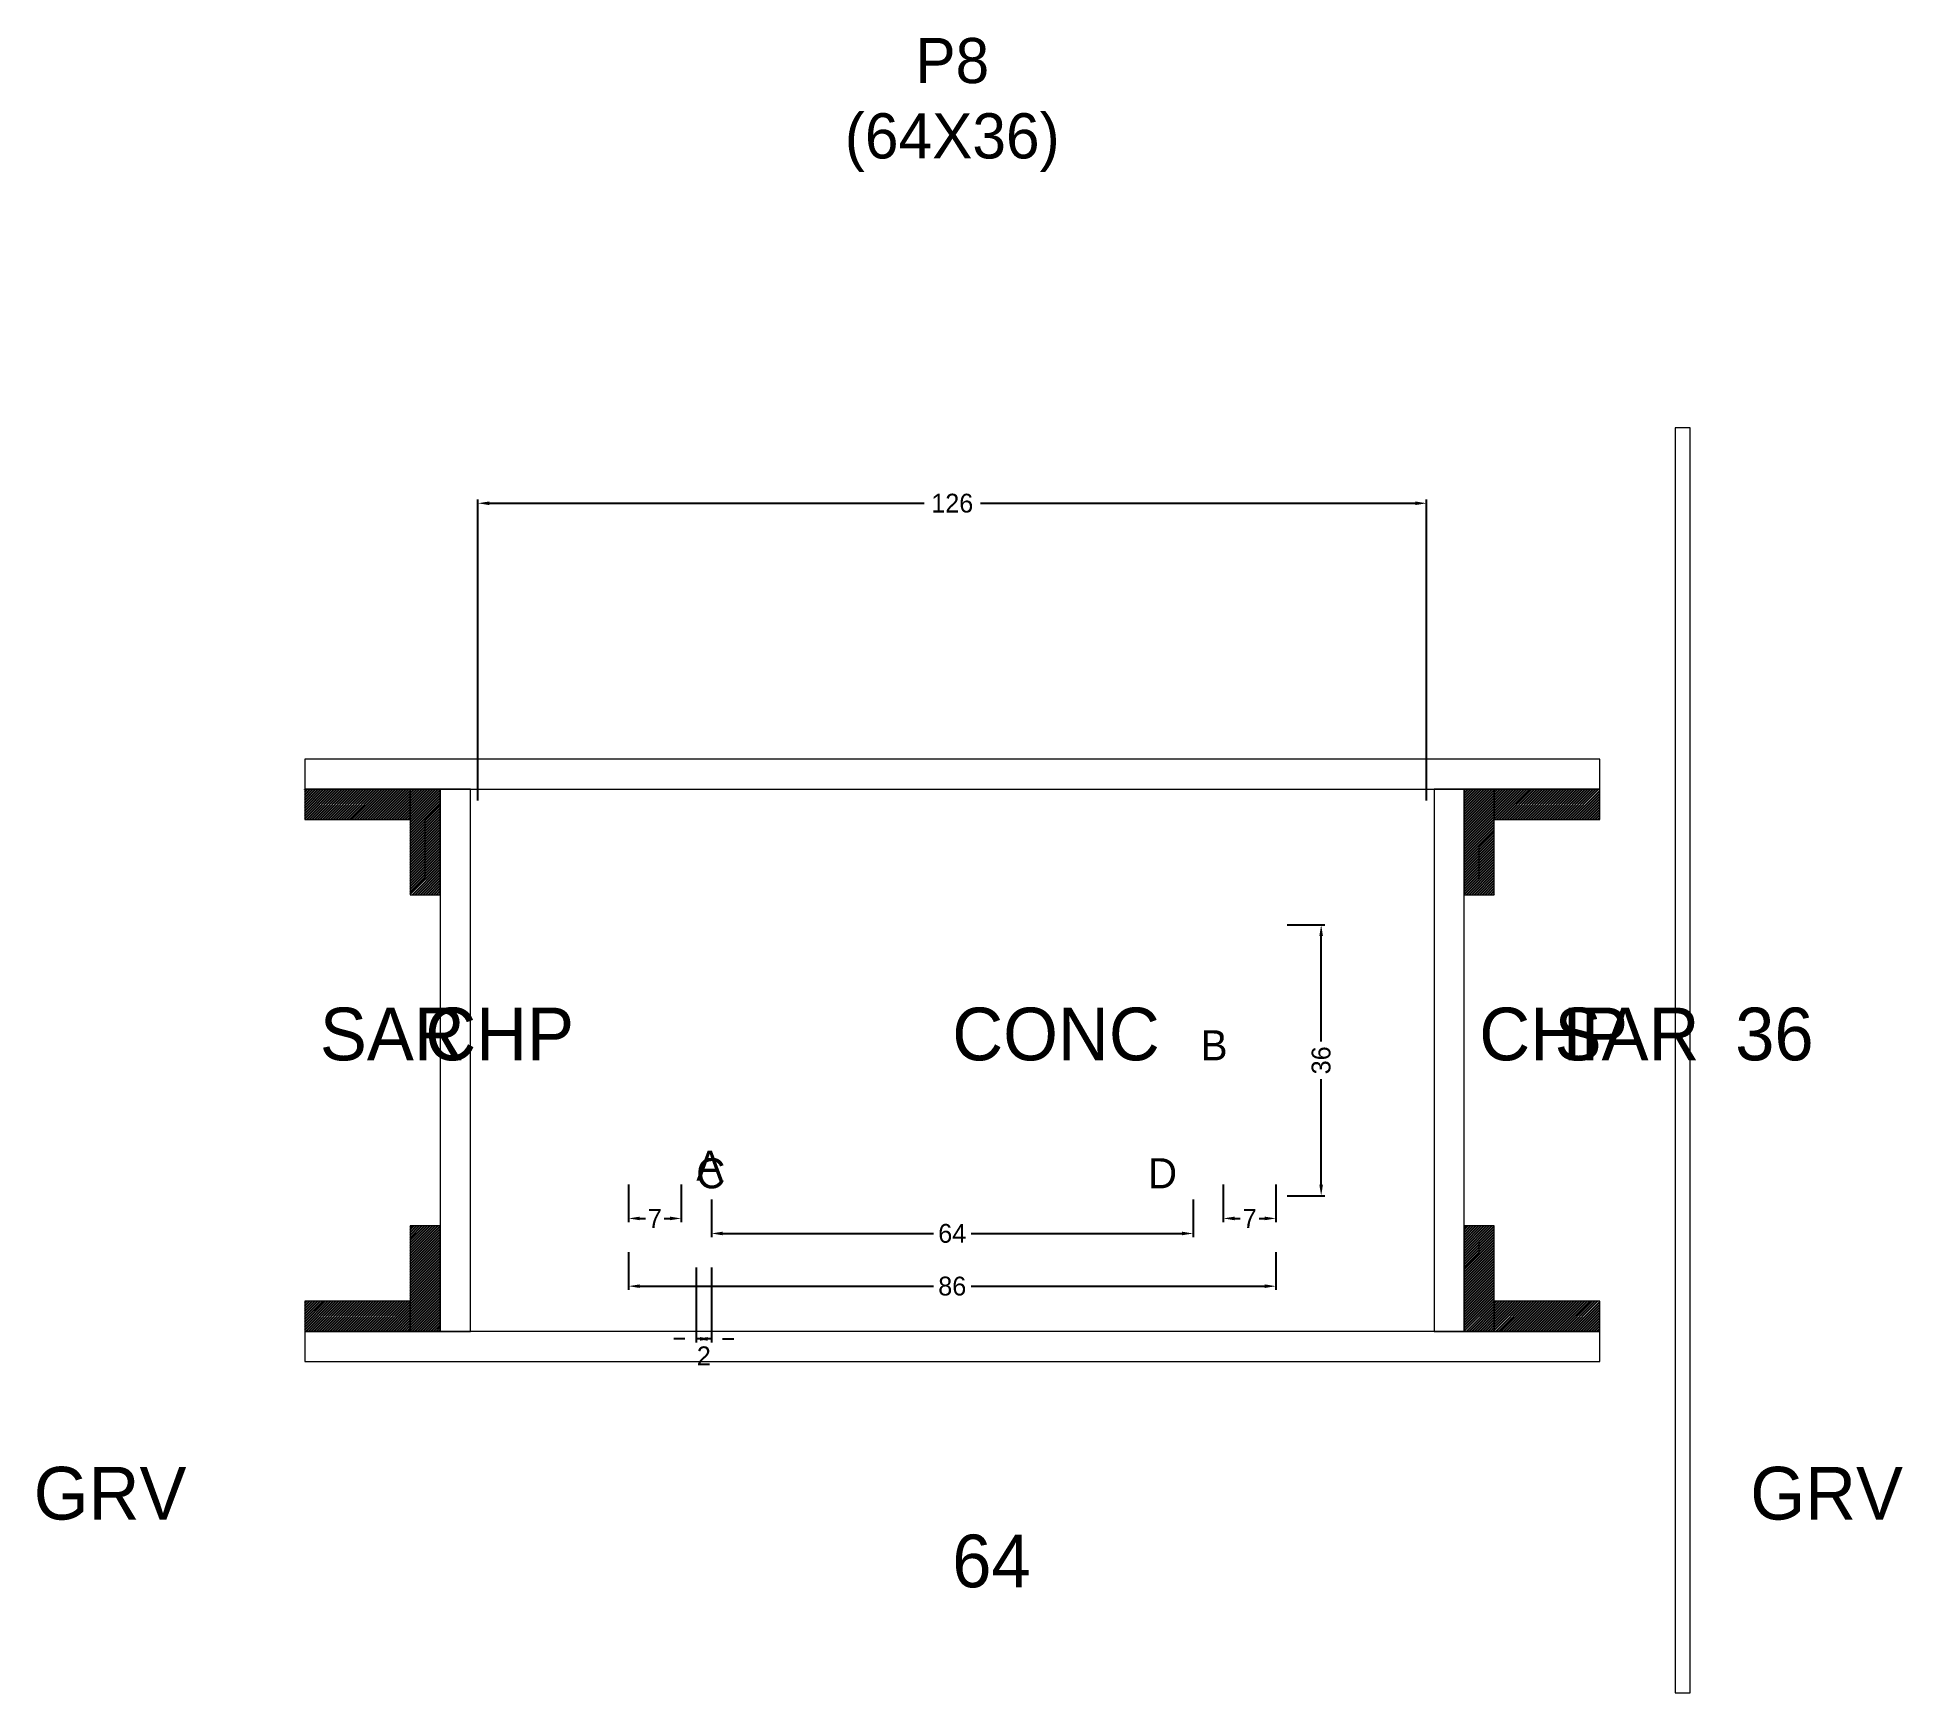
# Model space of a CAD drawing. Header units: centimetres. Extents: x -10500 to 4299, y -11026 to 295.
# Drawn here: x -121.5 to 126.2, y 56 to 275.9 of the extents above; entities that cross this region are included whole.
import ezdxf

# ---------------------------------------------------------------- set-up
doc = ezdxf.new("R2010")
doc.units = ezdxf.units.CM
for name, color, linetype in [('COTA', 241, 'Continuous'), ('Hachura', 251, 'Continuous'), ('NOMENCLATURA', 7, 'Continuous'), ('SARRAFO', 251, 'Continuous'), ('Texto Seção', 7, 'Continuous')]:
    doc.layers.add(name, color=color, linetype=linetype)
doc.dimstyles.new('cotax2', dxfattribs={"dimtxt": 2.5, "dimasz": 1.5, "dimexe": 0.5, "dimexo": 0.5, "dimgap": 0.5, "dimtad": 1, "dimcen": 2.5, "dimazin": 3, "dimtfac": 1, "dimtmove": 0, "dimatfit": 3})

msp = doc.modelspace()

# ---------------------------------------------------------------- texts
at = {"layer": 'NOMENCLATURA'}
for s, p in [('B', (33, 140)), ('A', (-34, 124)), ('C', (-34, 123)), ('D', (26, 123))]:
    msp.add_text(s, height=4, dxfattribs=at).set_placement(p)
at = {"layer": 'NOMENCLATURA', "insert": (0, 258), "char_height": 6, "attachment_point": 8}
msp.add_mtext('P8\\P(64X36)', dxfattribs=at)
at = {"layer": 'Texto Seção'}
for s, p in [('SAR', (-84, 140)), ('CHP', (-70, 140)), ('CONC', (0, 140)), ('CHP', (70, 140)), ('SAR', (80, 140)), ('36', (104, 140)), ('GRV', (-122, 79)), ('GRV', (106, 79)), ('64', (0, 70))]:
    msp.add_text(s, height=7, dxfattribs=at).set_placement(p)

# ---------------------------------------------------------------- blocks, each defined once
blk = doc.blocks.new('_CLOSEDFILLED')
at = {"color": 0, "linetype": 'BYBLOCK'}
blk.add_solid([(-1, 0.16), (0, 0), (-1, -0.16)], dxfattribs=at)
blk = doc.blocks.new('*D14')
for p, q in [((-43, 114.5), (-43, 109.5)), ((43, 114.5), (43, 109.5)), ((-41.5, 110), (-2.5, 110)), ((2.5, 110), (41.5, 110))]:
    blk.add_line(p, q)
at = {"layer": 'Defpoints'}
for p in [(-43, 115), (43, 115), (-43, 110)]:
    blk.add_point(p, dxfattribs=at)
at = {"layer": 'COTA', "xscale": 1.5, "yscale": 1.5, "rotation": 180}
blk.add_blockref('_CLOSEDFILLED', (-43, 110), dxfattribs=at)
at = {"layer": 'COTA', "xscale": 1.5, "yscale": 1.5}
blk.add_blockref('_CLOSEDFILLED', (43, 110), dxfattribs=at)
at = {"layer": 'COTA', "insert": (0, 110), "char_height": 2.5, "attachment_point": 5}
blk.add_mtext('86', dxfattribs=at)
blk = doc.blocks.new('*D15')
for p, q in [((-32, 121.5), (-32, 116.5)), ((32, 121.5), (32, 116.5)), ((-30.5, 117), (-2.5, 117)), ((2.5, 117), (30.5, 117))]:
    blk.add_line(p, q)
at = {"layer": 'Defpoints'}
for p in [(-32, 122), (32, 122), (-32, 117)]:
    blk.add_point(p, dxfattribs=at)
at = {"layer": 'COTA', "xscale": 1.5, "yscale": 1.5, "rotation": 180}
blk.add_blockref('_CLOSEDFILLED', (-32, 117), dxfattribs=at)
at = {"layer": 'COTA', "xscale": 1.5, "yscale": 1.5}
blk.add_blockref('_CLOSEDFILLED', (32, 117), dxfattribs=at)
at = {"layer": 'COTA', "insert": (0, 117), "char_height": 2.5, "attachment_point": 5}
blk.add_mtext('64', dxfattribs=at)
blk = doc.blocks.new('*D16')
for p, q in [((44.5, 158), (49.5, 158)), ((49, 142.5), (49, 156.5)), ((49, 123.5), (49, 137.5)), ((44.5, 122), (49.5, 122))]:
    blk.add_line(p, q)
at = {"layer": 'Defpoints'}
for p in [(44, 158), (44, 122), (49, 122)]:
    blk.add_point(p, dxfattribs=at)
at = {"layer": 'COTA', "xscale": 1.5, "yscale": 1.5}
for p, rotation in [((49, 158), 90), ((49, 122), 270)]:
    blk.add_blockref('_CLOSEDFILLED', p, dxfattribs=dict(at, rotation=rotation))
at = {"layer": 'COTA', "insert": (49, 140), "char_height": 2.5, "attachment_point": 5, "rotation": 90}
blk.add_mtext('36', dxfattribs=at)
blk = doc.blocks.new('*D17')
for p, q in [((-43, 123.5), (-43, 118.5)), ((-36, 123.5), (-36, 118.5)), ((-41.5, 119), (-40.75, 119)), ((-38.25, 119), (-37.5, 119))]:
    blk.add_line(p, q)
at = {"layer": 'Defpoints'}
for p in [(-43, 124), (-36, 124), (-43, 119)]:
    blk.add_point(p, dxfattribs=at)
at = {"layer": 'COTA', "xscale": 1.5, "yscale": 1.5, "rotation": 180}
blk.add_blockref('_CLOSEDFILLED', (-43, 119), dxfattribs=at)
at = {"layer": 'COTA', "xscale": 1.5, "yscale": 1.5}
blk.add_blockref('_CLOSEDFILLED', (-36, 119), dxfattribs=at)
at = {"layer": 'COTA', "insert": (-39.5, 119), "char_height": 2.5, "attachment_point": 5}
blk.add_mtext('7', dxfattribs=at)
blk = doc.blocks.new('*D18')
for p, q in [((36, 123.5), (36, 118.5)), ((43, 123.5), (43, 118.5)), ((37.5, 119), (38.25, 119)), ((40.75, 119), (41.5, 119))]:
    blk.add_line(p, q)
at = {"layer": 'Defpoints'}
for p in [(36, 124), (43, 124), (36, 119)]:
    blk.add_point(p, dxfattribs=at)
at = {"layer": 'COTA', "xscale": 1.5, "yscale": 1.5, "rotation": 180}
blk.add_blockref('_CLOSEDFILLED', (36, 119), dxfattribs=at)
at = {"layer": 'COTA', "xscale": 1.5, "yscale": 1.5}
blk.add_blockref('_CLOSEDFILLED', (43, 119), dxfattribs=at)
at = {"layer": 'COTA', "insert": (39.5, 119), "char_height": 2.5, "attachment_point": 5}
blk.add_mtext('7', dxfattribs=at)
blk = doc.blocks.new('*D19')
for p, q in [((-63, 174.5), (-63, 214.5)), ((-61.5, 214), (-3.75, 214)), ((3.75, 214), (61.5, 214)), ((63, 174.5), (63, 214.5))]:
    blk.add_line(p, q)
at = {"layer": 'Defpoints'}
for p in [(-63, 214), (-63, 174), (63, 174)]:
    blk.add_point(p, dxfattribs=at)
at = {"layer": 'COTA', "xscale": 1.5, "yscale": 1.5, "rotation": 180}
blk.add_blockref('_CLOSEDFILLED', (-63, 214), dxfattribs=at)
at = {"layer": 'COTA', "xscale": 1.5, "yscale": 1.5}
blk.add_blockref('_CLOSEDFILLED', (63, 214), dxfattribs=at)
at = {"layer": 'COTA', "insert": (0, 214), "char_height": 2.5, "attachment_point": 5}
blk.add_mtext('126', dxfattribs=at)

# ---------------------------------------------------------------- dimensions: what is measured, and where the dimension line sits
at = {"layer": 'COTA'}
for base, p1, p2, picture, middle in [((-63, 214), (-63, 174), (63, 174), '*D19', (0, 214)), ((-43, 119), (-43, 124), (-36, 124), '*D17', (-39.5, 119)), ((36, 119), (36, 124), (43, 124), '*D18', (39.5, 119)), ((-32, 117), (-32, 122), (32, 122), '*D15', (0, 117)), ((-43, 110), (-43, 115), (43, 115), '*D14', (0, 110))]:
    dim = msp.add_linear_dim(base=base, p1=p1, p2=p2, dimstyle='cotax2', dxfattribs=at)
    dim.commit()
    dim.dimension.update_dxf_attribs({"geometry": picture, "text_midpoint": middle})
dim = msp.add_linear_dim(base=(49, 122), p1=(44, 122), p2=(44, 158), angle=90, dimstyle='cotax2', dxfattribs=at)
dim.commit()
dim.dimension.update_dxf_attribs({"geometry": '*D16', "text_midpoint": (49, 140)})
msp.add_linear_dim(base=(-32, 103), p1=(-32, 113), p2=(-34, 113), dimstyle='cotax2', dxfattribs=at).render()

# ---------------------------------------------------------------- hatches: boundary and pattern name
at = {"layer": 'SARRAFO'}
h = msp.add_hatch(dxfattribs=at)
h.set_pattern_fill('SOLID', scale=2)
h.paths.add_polyline_path([(-86, 172), (-72, 172), (-72, 176), (-86, 176)])
h = msp.add_hatch(dxfattribs=at)
h.set_pattern_fill('SOLID', scale=2)
h.paths.add_polyline_path([(-72, 162), (-68, 162), (-68, 176), (-72, 176)])
h = msp.add_hatch(dxfattribs=at)
h.set_pattern_fill('SOLID', scale=2)
h.paths.add_polyline_path([(68, 162), (72, 162), (72, 176), (68, 176)])
h = msp.add_hatch(dxfattribs=at)
h.set_pattern_fill('SOLID', scale=2)
h.paths.add_polyline_path([(72, 172), (86, 172), (86, 176), (72, 176)])
h = msp.add_hatch(dxfattribs=at)
h.set_pattern_fill('SOLID', scale=2)
h.paths.add_polyline_path([(-72, 104), (-68, 104), (-68, 118), (-72, 118)])
h = msp.add_hatch(dxfattribs=at)
h.set_pattern_fill('SOLID', scale=2)
h.paths.add_polyline_path([(68, 104), (72, 104), (72, 118), (68, 118)])
h = msp.add_hatch(dxfattribs=at)
h.set_pattern_fill('SOLID', scale=2)
h.paths.add_polyline_path([(-86, 104), (-72, 104), (-72, 108), (-86, 108)])
h = msp.add_hatch(dxfattribs=at)
h.set_pattern_fill('SOLID', scale=2)
h.paths.add_polyline_path([(72, 104), (86, 104), (86, 108), (72, 108)])

# ---------------------------------------------------------------- linework, layer by layer
at = {"layer": 'Hachura', "lineweight": 13}
msp.add_lwpolyline([(96, 56), (98, 56), (98, 224), (96, 224)], close=True, dxfattribs=at)
at = {"layer": 'Hachura', "lineweight": 18}
for points in [[(-86, 176), (86, 176), (86, 180), (-86, 180)], [(-68, 104), (-64, 104), (-64, 176), (-68, 176)], [(64, 104), (68, 104), (68, 176), (64, 176)], [(-86, 100), (86, 100), (86, 104), (-86, 104)]]:
    msp.add_lwpolyline(points, close=True, dxfattribs=at)
at = {"layer": 'SARRAFO', "lineweight": 13}
for points in [[(-86, 172), (-72, 172), (-72, 176), (-86, 176)], [(-72, 162), (-68, 162), (-68, 176), (-72, 176)], [(68, 162), (72, 162), (72, 176), (68, 176)], [(72, 172), (86, 172), (86, 176), (72, 176)], [(-72, 104), (-68, 104), (-68, 118), (-72, 118)], [(68, 104), (72, 104), (72, 118), (68, 118)], [(-86, 104), (-72, 104), (-72, 108), (-86, 108)], [(72, 104), (86, 104), (86, 108), (72, 108)]]:
    msp.add_lwpolyline(points, close=True, dxfattribs=at)

msp.set_redraw_order([(e.dxf.handle, doc.entitydb.next_handle()) for e in msp.query("TEXT MTEXT ATTDEF DIMENSION ARC_DIMENSION")])  # texts and dimensions are drawn at this point

doc.saveas('drawing.dxf')
